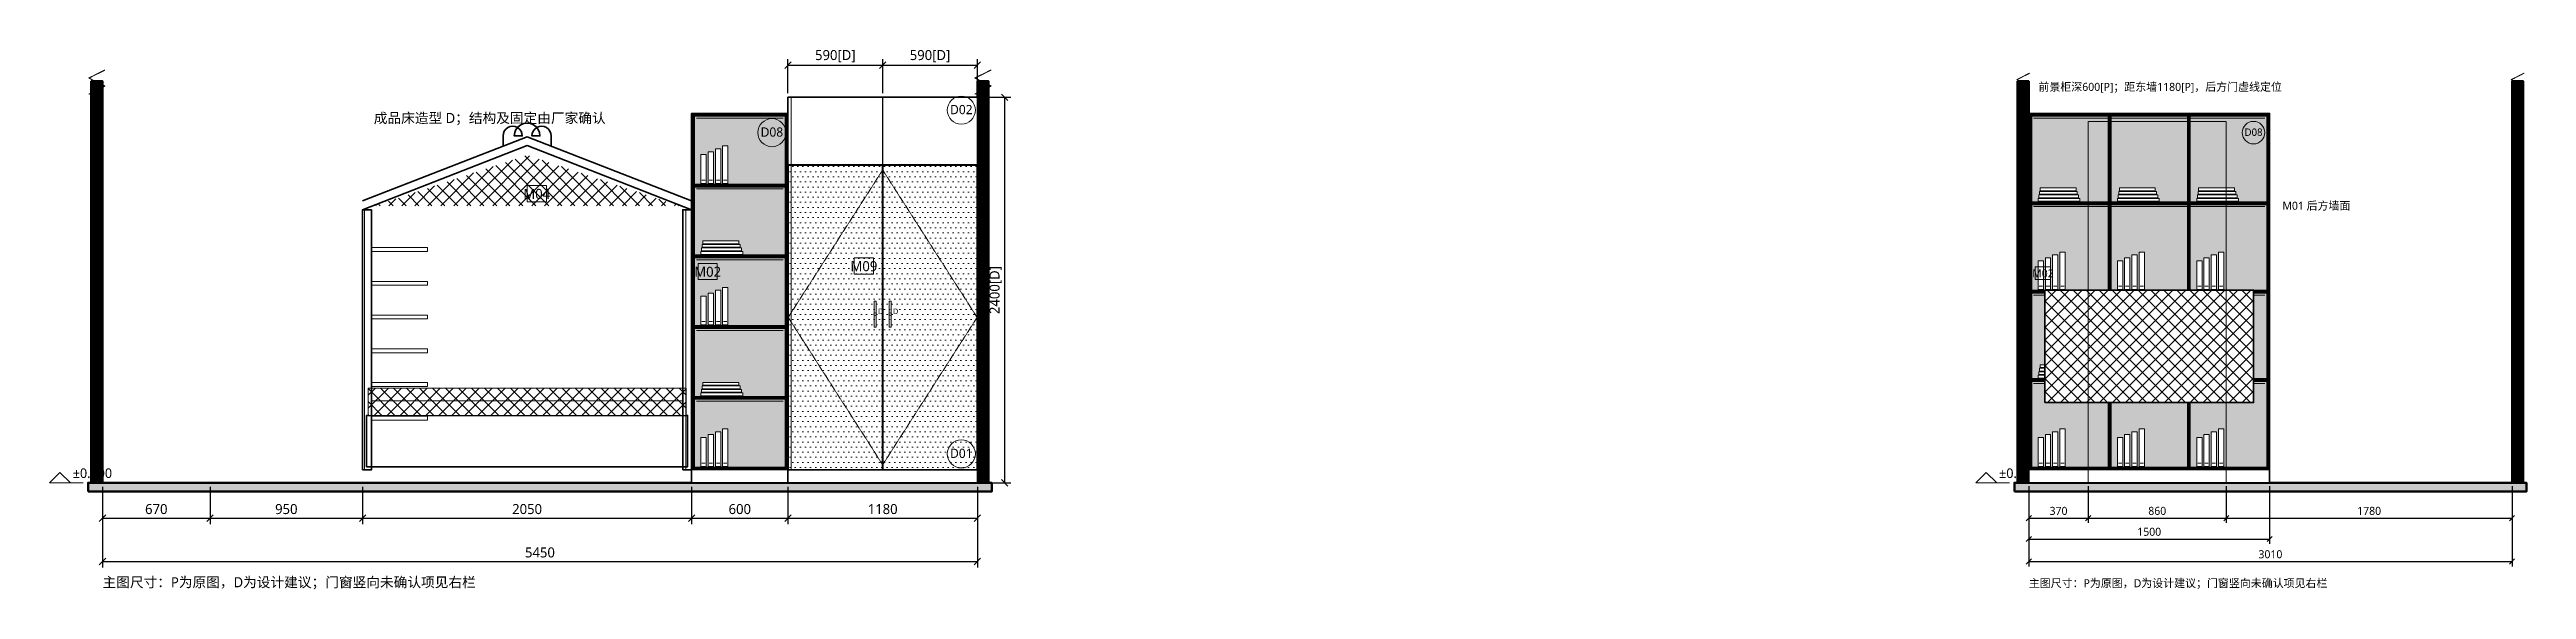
# Model space of a CAD drawing. Header units: millimetres. Extents: x -49496 to 320171, y -10186 to 2697.
# Drawn here: x 107670 to 123100, y -664 to 2697 of the extents above; entities that cross this region are included whole.
import ezdxf
from ezdxf.enums import TextEntityAlignment as Align

# ---------------------------------------------------------------- set-up
doc = ezdxf.new("R2010")
doc.units = ezdxf.units.MM
doc.linetypes.add('DASHED', pattern=[1.524, 1.27, -0.254])
for name, color, linetype, lineweight in [('A-DETAIL', 7, 'Continuous', 18), ('A-DIM', 7, 'Continuous', 13), ('A-FLOOR', 7, 'Continuous', 50), ('A-HATCH', 8, 'Continuous', 9), ('A-HIDDEN', 8, 'DASHED', 9), ('A-LIGHT', 7, 'Continuous', 18), ('A-MATERIAL', 7, 'Continuous', 13), ('A-OPEN', 7, 'DASHED', 9), ('A-OUTLINE', 7, 'Continuous', 35), ('A-PENDING', 8, 'DASHED', 13), ('A-RECESS', 8, 'Continuous', 13), ('A-SYMBOL', 7, 'Continuous', 18), ('A-TEXT', 7, 'Continuous', 13), ('A-WALL', 7, 'Continuous', 50)]:
    doc.layers.add(name, color=color, linetype=linetype, lineweight=lineweight)
doc.styles.add('CN', font='NotoSansCJK-Regular.ttc')
doc.styles.add('OpenSansCondensed-Light', font='OpenSansCondensed-Light.ttf')
doc.dimstyles.new('EZDXF', dxfattribs={"dimtxt": 0.25, "dimasz": 0.175, "dimexe": 0.375, "dimexo": 0.125, "dimgap": 0.1, "dimtad": 1, "dimlfac": 100, "dimzin": 12, "dimdsep": 46, "dimtxsty": 'OpenSansCondensed-Light', "dimblk": 'ARCHTICK', "dimcen": 2.5, "dimazin": 3, "dimtfac": 0.5, "dimtmove": 2, "dimatfit": 3, "dimarcsym": 0})

msp = doc.modelspace()

# ---------------------------------------------------------------- texts
at = {"layer": 'A-MATERIAL', "style": 'CN'}
for s, height, p in [('M04', 62.5, (110705, 1767.5)), ('M02', 50, (120478, 1614))]:
    msp.add_text(s, height=height, dxfattribs=at).set_placement(p, align=Align.CENTER)
at = {"layer": 'A-PENDING', "style": 'CN'}
msp.add_text('HD：U', height=50, dxfattribs=at).set_placement((120410, 120))
at = {"layer": 'A-SYMBOL', "style": 'CN'}
msp.add_text('D09', height=46, dxfattribs=at).set_placement((121160, 1880), align=Align.CENTER)
at = {"layer": 'A-TEXT', "style": 'CN'}
for s, height, p in [('前景柜深600[P]；距东墙1180[P]，后方门虚线定位', 50, (120060, 2440)), ('成品床造型 D；结构及固定由厂家确认', 62.5, (109690, 2240)), ('M01 后方墙面', 50, (121580, 1700)), ('主图尺寸：P为原图，D为设计建议；门窗竖向未确认项见右栏', 62.5, (108000, -650)), ('主图尺寸：P为原图，D为设计建议；门窗竖向未确认项见右栏', 50, (120000, -650))]:
    msp.add_text(s, height=height, dxfattribs=at).set_placement(p)

# ---------------------------------------------------------------- blocks, each defined once
blk = doc.blocks.new('LEVEL-FFL')
blk.add_line((0, 0), (210, 0))
blk.add_lwpolyline([(0, 0), (65, 65), (130, 0)], close=True)
at = {"style": 'CN'}
blk.add_attdef('VALUE', (145, 30), '', height=60, dxfattribs=at)
blk = doc.blocks.new('_ARCHTICK')
at = {"color": 0, "linetype": 'ByBlock', "const_width": 0.15}
blk.add_lwpolyline([(-0.5, -0.5), (0.5, 0.5)], dxfattribs=at)
blk = doc.blocks.new('HW-HANDLE')
blk.add_lwpolyline([(-6, -80), (6, -80), (6, 80), (-6, 80)], close=True)
blk.add_circle((0, 0), 9)
at = {"style": 'CN'}
blk.add_attdef('STATUS', (18, 0), '', height=35, dxfattribs=at)

# ---------------------------------------------------------------- dimensions: what is measured, and where the dimension line sits
at = {"layer": 'A-DIM'}
for base, p1, p2, override in [((108000, -490), (108000, 0), (113450, 0), {"dimscale": 25, "dimtxt": 2.5, "dimasz": 2, "dimexe": 1.5, "dimexo": 1, "dimgap": 1, "dimtad": 1, "dimdec": 0, "dimlfac": 1, "dimzin": 8, "dimpost": '', "dimtxsty": 'CN', "dimtsz": 0.8, "dimclrd": 0, "dimclre": 0, "dimclrt": 0}), ((108000, -220), (108000, 0), (108670, 0), {"dimscale": 25, "dimtxt": 2.5, "dimasz": 2, "dimexe": 1.5, "dimexo": 1, "dimgap": 1, "dimtad": 1, "dimdec": 0, "dimlfac": 1, "dimzin": 8, "dimpost": '', "dimtxsty": 'CN', "dimtsz": 0.8, "dimclrd": 0, "dimclre": 0, "dimclrt": 0}), ((108670, -220), (108670, 0), (109620, 0), {"dimscale": 25, "dimtxt": 2.5, "dimasz": 2, "dimexe": 1.5, "dimexo": 1, "dimgap": 1, "dimtad": 1, "dimdec": 0, "dimlfac": 1, "dimzin": 8, "dimpost": '', "dimtxsty": 'CN', "dimtsz": 0.8, "dimclrd": 0, "dimclre": 0, "dimclrt": 0}), ((120000, -490), (120000, 0), (123010, 0), {"dimscale": 20, "dimtxt": 2.5, "dimasz": 2, "dimexe": 1.5, "dimexo": 1, "dimgap": 1, "dimtad": 1, "dimdec": 0, "dimlfac": 1, "dimzin": 8, "dimpost": '', "dimtxsty": 'CN', "dimtsz": 0.8, "dimclrd": 0, "dimclre": 0, "dimclrt": 0})]:
    msp.add_linear_dim(base=base, p1=p1, p2=p2, dimstyle='EZDXF', override=override, dxfattribs=at).render()

# ---------------------------------------------------------------- hatches: boundary and pattern name
at = {"layer": 'A-FLOOR'}
h = msp.add_hatch(color=7, dxfattribs=at)
h.dxf.hatch_style = 1
h.paths.add_polyline_path([(107910, -55), (113540, -55), (113540, 0), (107910, 0)])
h = msp.add_hatch(color=7, dxfattribs=at)
h.dxf.hatch_style = 1
h.paths.add_polyline_path([(119910, -55), (123100, -55), (123100, 0), (119910, 0)])
at = {"layer": 'A-HATCH'}
h = msp.add_hatch(dxfattribs=at)
h.set_pattern_fill('ANSI31', scale=1.5)
h.paths.add_polyline_path([(107930, 0), (108000, 0), (108000, 2500), (107930, 2500)])
h = msp.add_hatch(dxfattribs=at)
h.set_pattern_fill('ANSI31', scale=1.5)
h.paths.add_polyline_path([(113450, 0), (113520, 0), (113520, 2500), (113450, 2500)])
h = msp.add_hatch(dxfattribs=at)
h.set_pattern_fill('ANSI31', scale=1.5)
h.paths.add_polyline_path([(119930, 0), (120000, 0), (120000, 2500), (119930, 2500)])
h = msp.add_hatch(dxfattribs=at)
h.set_pattern_fill('ANSI31', scale=1.5)
h.paths.add_polyline_path([(123010, 0), (123080, 0), (123080, 2500), (123010, 2500)])
h = msp.add_hatch(dxfattribs=at)
h.set_pattern_fill('ANSI31', scale=30, angle=45)
h.paths.add_polyline_path([(120370, 0), (121230, 0), (121230, 2250), (120370, 2250)])
h = msp.add_hatch(dxfattribs=at)
h.set_pattern_fill('ANSI37', scale=18)
h.paths.add_polyline_path([(109700, 1725), (110645, 2040), (111590, 1725)])

# ---------------------------------------------------------------- linework, layer by layer
at = {"layer": 'A-DETAIL'}
msp.add_line((120395, 30), (120395, 2225), dxfattribs=at)
for points in [[(109675, 1440), (110025, 1440), (110025, 1464), (109675, 1464)], [(109675, 1230), (110025, 1230), (110025, 1254), (109675, 1254)], [(109675, 1020), (110025, 1020), (110025, 1044), (109675, 1044)], [(109675, 810), (110025, 810), (110025, 834), (109675, 834)]]:
    msp.add_lwpolyline(points, close=True, dxfattribs=at)
at = {"layer": 'A-FLOOR'}
for p, q in [((107910, 0), (113540, 0)), ((119910, 0), (123100, 0))]:
    msp.add_line(p, q, dxfattribs=at)
for points in [[(107910, -55), (113540, -55), (113540, 0), (107910, 0)], [(119910, -55), (123100, -55), (123100, 0), (119910, 0)]]:
    msp.add_lwpolyline(points, close=True, dxfattribs=at)
at = {"layer": 'A-MATERIAL'}
for points in [[(110645, 1750), (110765, 1750), (110765, 1850), (110645, 1850)], [(120430, 1600), (120526, 1600), (120526, 1680), (120430, 1680)]]:
    msp.add_lwpolyline(points, close=True, dxfattribs=at)
at = {"layer": 'A-OUTLINE'}
msp.add_lwpolyline([(110495, 2100), (110495, 2160), (110497, 2175.5), (110503, 2190), (110512.6, 2202.4), (110525, 2212), (110539.5, 2218), (110555, 2220), (110570.5, 2218), (110585, 2212), (110597.4, 2202.4), (110607, 2190), (110613, 2175.5), (110615, 2160), (110565, 2160), (110567.7, 2180.7), (110575.7, 2200), (110588.4, 2216.6), (110605, 2229.3), (110624.3, 2237.3), (110645, 2240), (110665.7, 2237.3), (110685, 2229.3), (110701.6, 2216.6), (110714.3, 2200), (110722.3, 2180.7), (110725, 2160), (110675, 2160), (110677, 2175.5), (110683, 2190), (110692.6, 2202.4), (110705, 2212), (110719.5, 2218), (110735, 2220), (110750.5, 2218), (110765, 2212), (110777.4, 2202.4), (110787, 2190), (110793, 2175.5), (110795, 2160), (110795, 2100)], dxfattribs=at)
for points in [[(120330, 0), (121270, 0), (121270, 2285), (120330, 2285)], [(120370, 0), (121230, 0), (121230, 2250), (120370, 2250)]]:
    msp.add_lwpolyline(points, close=True, dxfattribs=at)
at = {"layer": 'A-PENDING'}
for points in [[(107915, 2420), (108015, 2470), (107915, 2520), (108015, 2570)], [(113435, 2420), (113535, 2470), (113435, 2520), (113535, 2570)], [(119925, 2430), (120005, 2470), (119925, 2510), (120005, 2550)], [(123005, 2430), (123085, 2470), (123005, 2510), (123085, 2550)], [(120330, 2020), (120410, 2060), (120330, 2100), (120410, 2140)], [(121190, 2020), (121270, 2060), (121190, 2100), (121270, 2140)]]:
    msp.add_lwpolyline(points, dxfattribs=at)
at = {"layer": 'A-SYMBOL'}
msp.add_circle((121160, 1900), 70, dxfattribs=at)
at = {"layer": 'A-WALL'}
for points in [[(107930, 0), (108000, 0), (108000, 2500), (107930, 2500)], [(113450, 0), (113520, 0), (113520, 2500), (113450, 2500)], [(119930, 0), (120000, 0), (120000, 2500), (119930, 2500)], [(123010, 0), (123080, 0), (123080, 2500), (123010, 2500)]]:
    msp.add_lwpolyline(points, close=True, dxfattribs=at)

# ---------------------------------------------------------------- block references
at = {"layer": 'A-SYMBOL'}
for name, p, values in [('HW-HANDLE', (121140, 1050), {'STATUS': 'D'}), ('LEVEL-FFL', (107670, 0), {'VALUE': '±0.000'}), ('LEVEL-FFL', (119670, 0), {'VALUE': '±0.000'})]:
    msp.add_blockref(name, p, dxfattribs=at).add_auto_attribs(values)

msp.set_redraw_order([(e.dxf.handle, doc.entitydb.next_handle()) for e in msp.query("TEXT MTEXT ATTDEF DIMENSION ARC_DIMENSION")])  # texts and dimensions are drawn at this point

# ---------------------------------------------------------------- next in the draw order: wipeouts: each hides what was drawn before it
for points in [[(111670, 0), (112270, 0), (112270, 2300), (111670, 2300)], [(120000, 0), (121500, 0), (121500, 2300), (120000, 2300)]]:
    msp.add_wipeout(points)

# ---------------------------------------------------------------- next in the draw order: hatches: boundary and pattern name
at = {"layer": 'A-HATCH'}
h = msp.add_hatch(dxfattribs=at)
h.set_pattern_fill('ANSI31', scale=1.5)
h.paths.add_polyline_path([(111670, 80), (111688, 80), (111688, 2300), (111670, 2300)])
h = msp.add_hatch(dxfattribs=at)
h.set_pattern_fill('ANSI31', scale=1.5)
h.paths.add_polyline_path([(112252, 80), (112270, 80), (112270, 2300), (112252, 2300)])
h = msp.add_hatch(dxfattribs=at)
h.set_pattern_fill('ANSI31', scale=1.5)
h.paths.add_polyline_path([(120000, 80), (120018, 80), (120018, 2300), (120000, 2300)])
h = msp.add_hatch(dxfattribs=at)
h.set_pattern_fill('ANSI31', scale=1.5)
h.paths.add_polyline_path([(120494, 80), (120512, 80), (120512, 2300), (120494, 2300)])
h = msp.add_hatch(dxfattribs=at)
h.set_pattern_fill('ANSI31', scale=1.5)
h.paths.add_polyline_path([(120988, 80), (121006, 80), (121006, 2300), (120988, 2300)])
h = msp.add_hatch(dxfattribs=at)
h.set_pattern_fill('ANSI31', scale=1.5)
h.paths.add_polyline_path([(121482, 80), (121500, 80), (121500, 2300), (121482, 2300)])
at = {"layer": 'A-RECESS'}
h = msp.add_hatch(color=9, dxfattribs=at)
h.dxf.hatch_style = 1
h.paths.add_polyline_path([(111688, 98), (112252, 98), (112252, 2282), (111688, 2282)])
h = msp.add_hatch(color=9, dxfattribs=at)
h.dxf.hatch_style = 1
h.paths.add_polyline_path([(120018, 98), (121482, 98), (121482, 2282), (120018, 2282)])

# ---------------------------------------------------------------- next in the draw order: linework, layer by layer
at = {"layer": 'A-DETAIL'}
for points in [[(111670, 80), (111688, 80), (111688, 2300), (111670, 2300)], [(112252, 80), (112270, 80), (112270, 2300), (112252, 2300)], [(120000, 80), (120018, 80), (120018, 2300), (120000, 2300)], [(120494, 80), (120512, 80), (120512, 2300), (120494, 2300)], [(120988, 80), (121006, 80), (121006, 2300), (120988, 2300)], [(121482, 80), (121500, 80), (121500, 2300), (121482, 2300)], [(111670, 0), (112270, 0), (112270, 80), (111670, 80)], [(120000, 0), (121500, 0), (121500, 80), (120000, 80)]]:
    msp.add_lwpolyline(points, close=True, dxfattribs=at)
at = {"layer": 'A-OUTLINE'}
for points in [[(111670, 0), (112270, 0), (112270, 2300), (111670, 2300)], [(120000, 0), (121500, 0), (121500, 2300), (120000, 2300)]]:
    msp.add_lwpolyline(points, close=True, dxfattribs=at)

# ---------------------------------------------------------------- next in the draw order: dimensions: what is measured, and where the dimension line sits
at = {"layer": 'A-DIM'}
for base, p1, p2, override in [((109620, -220), (109620, 0), (111670, 0), {"dimscale": 25, "dimtxt": 2.5, "dimasz": 2, "dimexe": 1.5, "dimexo": 1, "dimgap": 1, "dimtad": 1, "dimdec": 0, "dimlfac": 1, "dimzin": 8, "dimpost": '', "dimtxsty": 'CN', "dimtsz": 0.8, "dimclrd": 0, "dimclre": 0, "dimclrt": 0}), ((120000, -220), (120000, 0), (120370, 0), {"dimscale": 20, "dimtxt": 2.5, "dimasz": 2, "dimexe": 1.5, "dimexo": 1, "dimgap": 1, "dimtad": 1, "dimdec": 0, "dimlfac": 1, "dimzin": 8, "dimpost": '', "dimtxsty": 'CN', "dimtsz": 0.8, "dimclrd": 0, "dimclre": 0, "dimclrt": 0}), ((120000, -350), (120000, 0), (121500, 0), {"dimscale": 20, "dimtxt": 2.5, "dimasz": 2, "dimexe": 1.5, "dimexo": 1, "dimgap": 1, "dimtad": 1, "dimdec": 0, "dimlfac": 1, "dimzin": 8, "dimpost": '', "dimtxsty": 'CN', "dimtsz": 0.8, "dimclrd": 0, "dimclre": 0, "dimclrt": 0}), ((120370, -220), (120370, 0), (121230, 0), {"dimscale": 20, "dimtxt": 2.5, "dimasz": 2, "dimexe": 1.5, "dimexo": 1, "dimgap": 1, "dimtad": 1, "dimdec": 0, "dimlfac": 1, "dimzin": 8, "dimpost": '', "dimtxsty": 'CN', "dimtsz": 0.8, "dimclrd": 0, "dimclre": 0, "dimclrt": 0}), ((121230, -220), (121230, 0), (123010, 0), {"dimscale": 20, "dimtxt": 2.5, "dimasz": 2, "dimexe": 1.5, "dimexo": 1, "dimgap": 1, "dimtad": 1, "dimdec": 0, "dimlfac": 1, "dimzin": 8, "dimpost": '', "dimtxsty": 'CN', "dimtsz": 0.8, "dimclrd": 0, "dimclre": 0, "dimclrt": 0})]:
    msp.add_linear_dim(base=base, p1=p1, p2=p2, dimstyle='EZDXF', override=override, dxfattribs=at).render()

# ---------------------------------------------------------------- next in the draw order: wipeouts: each hides what was drawn before it
for points in [[(111688, 2282), (112252, 2282), (112252, 2300), (111688, 2300)], [(120018, 2282), (121482, 2282), (121482, 2300), (120018, 2300)], [(111688, 1841.6), (112252, 1841.6), (112252, 1859.6), (111688, 1859.6)], [(120018, 1731.5), (121482, 1731.5), (121482, 1749.5), (120018, 1749.5)], [(111688, 1401.2), (112252, 1401.2), (112252, 1419.2), (111688, 1419.2)], [(120018, 1181), (121482, 1181), (121482, 1199), (120018, 1199)], [(111688, 960.8), (112252, 960.8), (112252, 978.8), (111688, 978.8)], [(120018, 630.5), (121482, 630.5), (121482, 648.5), (120018, 648.5)], [(111688, 520.4), (112252, 520.4), (112252, 538.4), (111688, 538.4)], [(111688, 80), (112252, 80), (112252, 98), (111688, 98)], [(120018, 80), (121482, 80), (121482, 98), (120018, 98)]]:
    msp.add_wipeout(points)

# ---------------------------------------------------------------- next in the draw order: hatches: boundary and pattern name
at = {"layer": 'A-HATCH'}
h = msp.add_hatch(dxfattribs=at)
h.set_pattern_fill('ANSI31', scale=1.5)
h.paths.add_polyline_path([(111688, 2282), (112252, 2282), (112252, 2300), (111688, 2300)])
h = msp.add_hatch(dxfattribs=at)
h.set_pattern_fill('ANSI31', scale=1.5)
h.paths.add_polyline_path([(120018, 2282), (121482, 2282), (121482, 2300), (120018, 2300)])
h = msp.add_hatch(dxfattribs=at)
h.set_pattern_fill('ANSI31', scale=1.5)
h.paths.add_polyline_path([(111688, 1841.6), (112252, 1841.6), (112252, 1859.6), (111688, 1859.6)])
h = msp.add_hatch(dxfattribs=at)
h.set_pattern_fill('ANSI31', scale=1.5)
h.paths.add_polyline_path([(120018, 1731.5), (121482, 1731.5), (121482, 1749.5), (120018, 1749.5)])
h = msp.add_hatch(dxfattribs=at)
h.set_pattern_fill('ANSI31', scale=1.5)
h.paths.add_polyline_path([(111688, 1401.2), (112252, 1401.2), (112252, 1419.2), (111688, 1419.2)])
h = msp.add_hatch(dxfattribs=at)
h.set_pattern_fill('ANSI31', scale=1.5)
h.paths.add_polyline_path([(120018, 1181), (121482, 1181), (121482, 1199), (120018, 1199)])
h = msp.add_hatch(dxfattribs=at)
h.set_pattern_fill('ANSI31', scale=1.5)
h.paths.add_polyline_path([(111688, 960.8), (112252, 960.8), (112252, 978.8), (111688, 978.8)])
h = msp.add_hatch(dxfattribs=at)
h.set_pattern_fill('ANSI31', scale=1.5)
h.paths.add_polyline_path([(120018, 630.5), (121482, 630.5), (121482, 648.5), (120018, 648.5)])
h = msp.add_hatch(dxfattribs=at)
h.set_pattern_fill('ANSI31', scale=1.5)
h.paths.add_polyline_path([(111688, 520.4), (112252, 520.4), (112252, 538.4), (111688, 538.4)])
h = msp.add_hatch(dxfattribs=at)
h.set_pattern_fill('ANSI31', scale=1.5)
h.paths.add_polyline_path([(111688, 80), (112252, 80), (112252, 98), (111688, 98)])
h = msp.add_hatch(dxfattribs=at)
h.set_pattern_fill('ANSI31', scale=1.5)
h.paths.add_polyline_path([(120018, 80), (121482, 80), (121482, 98), (120018, 98)])

# ---------------------------------------------------------------- next in the draw order: linework, layer by layer
at = {"layer": 'A-DETAIL'}
for points in [[(111688, 2282), (112252, 2282), (112252, 2300), (111688, 2300)], [(120018, 2282), (121482, 2282), (121482, 2300), (120018, 2300)], [(111688, 1841.6), (112252, 1841.6), (112252, 1859.6), (111688, 1859.6)], [(120018, 1731.5), (121482, 1731.5), (121482, 1749.5), (120018, 1749.5)], [(111688, 1401.2), (112252, 1401.2), (112252, 1419.2), (111688, 1419.2)], [(120018, 1181), (121482, 1181), (121482, 1199), (120018, 1199)], [(111688, 960.8), (112252, 960.8), (112252, 978.8), (111688, 978.8)], [(120018, 630.5), (121482, 630.5), (121482, 648.5), (120018, 648.5)], [(111688, 520.4), (112252, 520.4), (112252, 538.4), (111688, 538.4)], [(111688, 80), (112252, 80), (112252, 98), (111688, 98)], [(120018, 80), (121482, 80), (121482, 98), (120018, 98)]]:
    msp.add_lwpolyline(points, close=True, dxfattribs=at)
at = {"layer": 'A-LIGHT'}
for p, q in [((111700, 2270), (112240, 2270)), ((120030, 2270), (121470, 2270)), ((111700, 1829.6), (112240, 1829.6)), ((120030, 1719.5), (121470, 1719.5)), ((111700, 1389.2), (112240, 1389.2)), ((120030, 1169), (121470, 1169)), ((111700, 948.8), (112240, 948.8)), ((120030, 618.5), (121470, 618.5)), ((111700, 508.4), (112240, 508.4))]:
    msp.add_line(p, q, dxfattribs=at)
at = {"layer": 'A-SYMBOL'}
for centre, radius in [((112170, 2180), 87.5), ((121400, 2180), 70)]:
    msp.add_circle(centre, radius, dxfattribs=at)

# ---------------------------------------------------------------- next in the draw order: texts
at = {"layer": 'A-SYMBOL', "style": 'CN'}
for height, p in [(57.5, (112170, 2155)), (46, (121400, 2160))]:
    msp.add_text('D08', height=height, dxfattribs=at).set_placement(p, align=Align.CENTER)

# ---------------------------------------------------------------- next in the draw order: wipeouts: each hides what was drawn before it
for points in [[(112270, 0), (113450, 0), (113450, 2400), (112270, 2400)], [(111728, 1863.6), (111761, 1863.6), (111761, 2043.6), (111728, 2043.6)], [(120058, 1752.5), (120318, 1752.5), (120318, 1770.5), (120058, 1770.5)], [(120552, 1752.5), (120812, 1752.5), (120812, 1770.5), (120552, 1770.5)], [(121046, 1752.5), (121306, 1752.5), (121306, 1770.5), (121046, 1770.5)], [(111728, 1422.2), (111988, 1422.2), (111988, 1440.2), (111728, 1440.2)], [(120058, 1203), (120091, 1203), (120091, 1383), (120058, 1383)], [(120552, 1203), (120585, 1203), (120585, 1383), (120552, 1383)], [(121046, 1203), (121079, 1203), (121079, 1383), (121046, 1383)], [(111728, 982.8), (111761, 982.8), (111761, 1162.8), (111728, 1162.8)], [(120058, 651.5), (120318, 651.5), (120318, 669.5), (120058, 669.5)], [(120552, 651.5), (120812, 651.5), (120812, 669.5), (120552, 669.5)], [(121046, 651.5), (121306, 651.5), (121306, 669.5), (121046, 669.5)], [(111728, 541.4), (111988, 541.4), (111988, 559.4), (111728, 559.4)], [(109645, 100), (111645, 100), (111645, 420), (109645, 420)], [(111728, 102), (111761, 102), (111761, 282), (111728, 282)], [(120058, 102), (120091, 102), (120091, 282), (120058, 282)], [(120552, 102), (120585, 102), (120585, 282), (120552, 282)], [(121046, 102), (121079, 102), (121079, 282), (121046, 282)]]:
    msp.add_wipeout(points)

# ---------------------------------------------------------------- next in the draw order: hatches: boundary and pattern name
at = {"layer": 'A-HATCH'}
h = msp.add_hatch(dxfattribs=at)
h.set_pattern_fill('ANSI31', scale=30, angle=45)
h.paths.add_polyline_path([(112271.5, 81.5), (112289.5, 81.5), (112289.5, 2398.5), (112271.5, 2398.5)])
h = msp.add_hatch(dxfattribs=at)
h.set_pattern_fill('DOTS', scale=20)
h.paths.add_polyline_path([(112271.5, 81.5), (112858.5, 81.5), (112858.5, 1978.5), (112271.5, 1978.5)])
h = msp.add_hatch(dxfattribs=at)
h.set_pattern_fill('DOTS', scale=20)
h.paths.add_polyline_path([(112861.5, 81.5), (113448.5, 81.5), (113448.5, 1978.5), (112861.5, 1978.5)])

# ---------------------------------------------------------------- next in the draw order: linework, layer by layer
at = {"layer": 'A-DETAIL'}
for p, q in [((111734, 1884.6), (111755, 1884.6)), ((112270, 1980), (113450, 1980)), ((120064, 1224), (120085, 1224)), ((120558, 1224), (120579, 1224)), ((121052, 1224), (121073, 1224)), ((111734, 1003.8), (111755, 1003.8)), ((111734, 123), (111755, 123)), ((120064, 123), (120085, 123)), ((120558, 123), (120579, 123)), ((121052, 123), (121073, 123))]:
    msp.add_line(p, q, dxfattribs=at)
for points in [[(112270, 80), (113450, 80), (113450, 2400), (112270, 2400)], [(112271.5, 1981.5), (112858.5, 1981.5), (112858.5, 2398.5), (112271.5, 2398.5)], [(112271.5, 81.5), (112289.5, 81.5), (112289.5, 2398.5), (112271.5, 2398.5)], [(112861.5, 1981.5), (113448.5, 1981.5), (113448.5, 2398.5), (112861.5, 2398.5)], [(111728, 1863.6), (111761, 1863.6), (111761, 2043.6), (111728, 2043.6)], [(120058, 1752.5), (120318, 1752.5), (120318, 1770.5), (120058, 1770.5)], [(120552, 1752.5), (120812, 1752.5), (120812, 1770.5), (120552, 1770.5)], [(121046, 1752.5), (121306, 1752.5), (121306, 1770.5), (121046, 1770.5)], [(111728, 1422.2), (111988, 1422.2), (111988, 1440.2), (111728, 1440.2)], [(120058, 1203), (120091, 1203), (120091, 1383), (120058, 1383)], [(120552, 1203), (120585, 1203), (120585, 1383), (120552, 1383)], [(121046, 1203), (121079, 1203), (121079, 1383), (121046, 1383)], [(111728, 982.8), (111761, 982.8), (111761, 1162.8), (111728, 1162.8)], [(120058, 651.5), (120318, 651.5), (120318, 669.5), (120058, 669.5)], [(120552, 651.5), (120812, 651.5), (120812, 669.5), (120552, 669.5)], [(121046, 651.5), (121306, 651.5), (121306, 669.5), (121046, 669.5)], [(111728, 541.4), (111988, 541.4), (111988, 559.4), (111728, 559.4)], [(111728, 102), (111761, 102), (111761, 282), (111728, 282)], [(120058, 102), (120091, 102), (120091, 282), (120058, 282)], [(120552, 102), (120585, 102), (120585, 282), (120552, 282)], [(121046, 102), (121079, 102), (121079, 282), (121046, 282)]]:
    msp.add_lwpolyline(points, close=True, dxfattribs=at)
at = {"layer": 'A-MATERIAL'}
msp.add_lwpolyline([(112683, 1300), (112803, 1300), (112803, 1400), (112683, 1400)], close=True, dxfattribs=at)
at = {"layer": 'A-OPEN', "ltscale": 8}
for p, q in [((112271.5, 1030), (112858.5, 1945)), ((113448.5, 1030), (112861.5, 1945)), ((112858.5, 115), (112271.5, 1030)), ((112861.5, 115), (113448.5, 1030))]:
    msp.add_line(p, q, dxfattribs=at)
at = {"layer": 'A-OUTLINE'}
for points in [[(112270, 0), (113450, 0), (113450, 2400), (112270, 2400)], [(112271.5, 81.5), (112858.5, 81.5), (112858.5, 1978.5), (112271.5, 1978.5)], [(112861.5, 81.5), (113448.5, 81.5), (113448.5, 1978.5), (112861.5, 1978.5)], [(109645, 100), (111645, 100), (111645, 420), (109645, 420)]]:
    msp.add_lwpolyline(points, close=True, dxfattribs=at)
for points in [[(109620, 1755), (110645, 2155), (111670, 1755)], [(109620, 1700), (110645, 2100), (111670, 1700)]]:
    msp.add_lwpolyline(points, dxfattribs=at)
at = {"layer": 'A-SYMBOL'}
for centre in [(113350, 2320), (113350, 180)]:
    msp.add_circle(centre, 87.5, dxfattribs=at)

# ---------------------------------------------------------------- next in the draw order: block references
for p in [(112813.5, 1050), (112906.5, 1050)]:
    msp.add_blockref('HW-HANDLE', p, dxfattribs=at).add_auto_attribs({'STATUS': 'D'})

# ---------------------------------------------------------------- next in the draw order: texts
at = {"layer": 'A-MATERIAL', "style": 'CN'}
msp.add_text('M09', height=62.5, dxfattribs=at).set_placement((112743, 1317.5), align=Align.CENTER)
at = {"layer": 'A-SYMBOL', "style": 'CN'}
for s, p in [('D02', (113350, 2295)), ('D01', (113350, 155))]:
    msp.add_text(s, height=57.5, dxfattribs=at).set_placement(p, align=Align.CENTER)

# ---------------------------------------------------------------- next in the draw order: dimensions: what is measured, and where the dimension line sits
at = {"layer": 'A-DIM'}
for base, p1, p2, override in [((112270, 2600), (112270, 2400), (112860, 2400), {"dimscale": 25, "dimtxt": 2.5, "dimasz": 2, "dimexe": 1.5, "dimexo": 1, "dimgap": 1, "dimtad": 1, "dimdec": 0, "dimlfac": 1, "dimzin": 8, "dimpost": '<>[D]', "dimtxsty": 'CN', "dimtsz": 0.8, "dimclrd": 0, "dimclre": 0, "dimclrt": 0}), ((112860, 2600), (112860, 2400), (113450, 2400), {"dimscale": 25, "dimtxt": 2.5, "dimasz": 2, "dimexe": 1.5, "dimexo": 1, "dimgap": 1, "dimtad": 1, "dimdec": 0, "dimlfac": 1, "dimzin": 8, "dimpost": '<>[D]', "dimtxsty": 'CN', "dimtsz": 0.8, "dimclrd": 0, "dimclre": 0, "dimclrt": 0}), ((111670, -220), (111670, 0), (112270, 0), {"dimscale": 25, "dimtxt": 2.5, "dimasz": 2, "dimexe": 1.5, "dimexo": 1, "dimgap": 1, "dimtad": 1, "dimdec": 0, "dimlfac": 1, "dimzin": 8, "dimpost": '', "dimtxsty": 'CN', "dimtsz": 0.8, "dimclrd": 0, "dimclre": 0, "dimclrt": 0}), ((112270, -220), (112270, 0), (113450, 0), {"dimscale": 25, "dimtxt": 2.5, "dimasz": 2, "dimexe": 1.5, "dimexo": 1, "dimgap": 1, "dimtad": 1, "dimdec": 0, "dimlfac": 1, "dimzin": 8, "dimpost": '', "dimtxsty": 'CN', "dimtsz": 0.8, "dimclrd": 0, "dimclre": 0, "dimclrt": 0})]:
    msp.add_linear_dim(base=base, p1=p1, p2=p2, dimstyle='EZDXF', override=override, dxfattribs=at).render()
msp.add_linear_dim(base=(113620, 0), p1=(113450, 0), p2=(113450, 2400), angle=90, dimstyle='EZDXF', override={"dimscale": 25, "dimtxt": 2.5, "dimasz": 2, "dimexe": 1.5, "dimexo": 1, "dimgap": 1, "dimtad": 1, "dimdec": 0, "dimlfac": 1, "dimzin": 8, "dimpost": '<>[D]', "dimtxsty": 'CN', "dimtsz": 0.8, "dimclrd": 0, "dimclre": 0, "dimclrt": 0}, dxfattribs=at).render()

# ---------------------------------------------------------------- next in the draw order: wipeouts: each hides what was drawn before it
for points in [[(111773, 1863.6), (111806, 1863.6), (111806, 2061.6), (111773, 2061.6)], [(120062, 1774.5), (120310, 1774.5), (120310, 1792.5), (120062, 1792.5)], [(120556, 1774.5), (120804, 1774.5), (120804, 1792.5), (120556, 1792.5)], [(121050, 1774.5), (121298, 1774.5), (121298, 1792.5), (121050, 1792.5)], [(111732, 1444.2), (111980, 1444.2), (111980, 1462.2), (111732, 1462.2)], [(120103, 1203), (120136, 1203), (120136, 1401), (120103, 1401)], [(120597, 1203), (120630, 1203), (120630, 1401), (120597, 1401)], [(121091, 1203), (121124, 1203), (121124, 1401), (121091, 1401)], [(111773, 982.8), (111806, 982.8), (111806, 1180.8), (111773, 1180.8)], [(120062, 673.5), (120310, 673.5), (120310, 691.5), (120062, 691.5)], [(120556, 673.5), (120804, 673.5), (120804, 691.5), (120556, 691.5)], [(121050, 673.5), (121298, 673.5), (121298, 691.5), (121050, 691.5)], [(109655, 420), (111635, 420), (111635, 590), (109655, 590)], [(111732, 563.4), (111980, 563.4), (111980, 581.4), (111732, 581.4)], [(111773, 102), (111806, 102), (111806, 300), (111773, 300)], [(120103, 102), (120136, 102), (120136, 300), (120103, 300)], [(120597, 102), (120630, 102), (120630, 300), (120597, 300)], [(121091, 102), (121124, 102), (121124, 300), (121091, 300)]]:
    msp.add_wipeout(points)

# ---------------------------------------------------------------- next in the draw order: hatches: boundary and pattern name
at = {"layer": 'A-HATCH'}
h = msp.add_hatch(dxfattribs=at)
h.set_pattern_fill('ANSI31', scale=30, angle=45)
h.paths.add_polyline_path([(109620, 80), (109675, 80), (109675, 1700), (109620, 1700)])
h = msp.add_hatch(dxfattribs=at)
h.set_pattern_fill('ANSI37', scale=18)
h.paths.add_polyline_path([(109655, 420), (111635, 420), (111635, 590), (109655, 590)])

# ---------------------------------------------------------------- next in the draw order: linework, layer by layer
at = {"layer": 'A-DETAIL'}
for p, q in [((111779, 1884.6), (111800, 1884.6)), ((120109, 1224), (120130, 1224)), ((120603, 1224), (120624, 1224)), ((121097, 1224), (121118, 1224)), ((111779, 1003.8), (111800, 1003.8)), ((109680, 510), (111610, 510)), ((111779, 123), (111800, 123)), ((120109, 123), (120130, 123)), ((120603, 123), (120624, 123)), ((121097, 123), (121118, 123))]:
    msp.add_line(p, q, dxfattribs=at)
for points in [[(111773, 1863.6), (111806, 1863.6), (111806, 2061.6), (111773, 2061.6)], [(120062, 1774.5), (120310, 1774.5), (120310, 1792.5), (120062, 1792.5)], [(120556, 1774.5), (120804, 1774.5), (120804, 1792.5), (120556, 1792.5)], [(121050, 1774.5), (121298, 1774.5), (121298, 1792.5), (121050, 1792.5)], [(111732, 1444.2), (111980, 1444.2), (111980, 1462.2), (111732, 1462.2)], [(120103, 1203), (120136, 1203), (120136, 1401), (120103, 1401)], [(120597, 1203), (120630, 1203), (120630, 1401), (120597, 1401)], [(121091, 1203), (121124, 1203), (121124, 1401), (121091, 1401)], [(111773, 982.8), (111806, 982.8), (111806, 1180.8), (111773, 1180.8)], [(109675, 600), (110025, 600), (110025, 624), (109675, 624)], [(120062, 673.5), (120310, 673.5), (120310, 691.5), (120062, 691.5)], [(120556, 673.5), (120804, 673.5), (120804, 691.5), (120556, 691.5)], [(121050, 673.5), (121298, 673.5), (121298, 691.5), (121050, 691.5)], [(109655, 420), (111635, 420), (111635, 590), (109655, 590)], [(111732, 563.4), (111980, 563.4), (111980, 581.4), (111732, 581.4)], [(109675, 390), (110025, 390), (110025, 414), (109675, 414)], [(111773, 102), (111806, 102), (111806, 300), (111773, 300)], [(120103, 102), (120136, 102), (120136, 300), (120103, 300)], [(120597, 102), (120630, 102), (120630, 300), (120597, 300)], [(121091, 102), (121124, 102), (121124, 300), (121091, 300)]]:
    msp.add_lwpolyline(points, close=True, dxfattribs=at)
at = {"layer": 'A-OUTLINE'}
msp.add_lwpolyline([(109620, 80), (109675, 80), (109675, 1700), (109620, 1700)], close=True, dxfattribs=at)

# ---------------------------------------------------------------- next in the draw order: wipeouts: each hides what was drawn before it
for points in [[(111818, 1863.6), (111851, 1863.6), (111851, 2079.6), (111818, 2079.6)], [(120066, 1796.5), (120302, 1796.5), (120302, 1814.5), (120066, 1814.5)], [(120560, 1796.5), (120796, 1796.5), (120796, 1814.5), (120560, 1814.5)], [(121054, 1796.5), (121290, 1796.5), (121290, 1814.5), (121054, 1814.5)], [(111736, 1466.2), (111972, 1466.2), (111972, 1484.2), (111736, 1484.2)], [(120148, 1203), (120181, 1203), (120181, 1419), (120148, 1419)], [(120642, 1203), (120675, 1203), (120675, 1419), (120642, 1419)], [(121136, 1203), (121169, 1203), (121169, 1419), (121136, 1419)], [(111818, 982.8), (111851, 982.8), (111851, 1198.8), (111818, 1198.8)], [(120066, 695.5), (120302, 695.5), (120302, 713.5), (120066, 713.5)], [(120560, 695.5), (120796, 695.5), (120796, 713.5), (120560, 713.5)], [(121054, 695.5), (121290, 695.5), (121290, 713.5), (121054, 713.5)], [(111736, 585.4), (111972, 585.4), (111972, 603.4), (111736, 603.4)], [(111818, 102), (111851, 102), (111851, 318), (111818, 318)], [(120148, 102), (120181, 102), (120181, 318), (120148, 318)], [(120642, 102), (120675, 102), (120675, 318), (120642, 318)], [(121136, 102), (121169, 102), (121169, 318), (121136, 318)]]:
    msp.add_wipeout(points)

# ---------------------------------------------------------------- next in the draw order: linework, layer by layer
at = {"layer": 'A-DETAIL'}
for p, q in [((111824, 1884.6), (111845, 1884.6)), ((120154, 1224), (120175, 1224)), ((120648, 1224), (120669, 1224)), ((121142, 1224), (121163, 1224)), ((111824, 1003.8), (111845, 1003.8)), ((111824, 123), (111845, 123)), ((120154, 123), (120175, 123)), ((120648, 123), (120669, 123)), ((121142, 123), (121163, 123))]:
    msp.add_line(p, q, dxfattribs=at)
for points in [[(111818, 1863.6), (111851, 1863.6), (111851, 2079.6), (111818, 2079.6)], [(120066, 1796.5), (120302, 1796.5), (120302, 1814.5), (120066, 1814.5)], [(120560, 1796.5), (120796, 1796.5), (120796, 1814.5), (120560, 1814.5)], [(121054, 1796.5), (121290, 1796.5), (121290, 1814.5), (121054, 1814.5)], [(111736, 1466.2), (111972, 1466.2), (111972, 1484.2), (111736, 1484.2)], [(120148, 1203), (120181, 1203), (120181, 1419), (120148, 1419)], [(120642, 1203), (120675, 1203), (120675, 1419), (120642, 1419)], [(121136, 1203), (121169, 1203), (121169, 1419), (121136, 1419)], [(111818, 982.8), (111851, 982.8), (111851, 1198.8), (111818, 1198.8)], [(120066, 695.5), (120302, 695.5), (120302, 713.5), (120066, 713.5)], [(120560, 695.5), (120796, 695.5), (120796, 713.5), (120560, 713.5)], [(121054, 695.5), (121290, 695.5), (121290, 713.5), (121054, 713.5)], [(111736, 585.4), (111972, 585.4), (111972, 603.4), (111736, 603.4)], [(111818, 102), (111851, 102), (111851, 318), (111818, 318)], [(120148, 102), (120181, 102), (120181, 318), (120148, 318)], [(120642, 102), (120675, 102), (120675, 318), (120642, 318)], [(121136, 102), (121169, 102), (121169, 318), (121136, 318)]]:
    msp.add_lwpolyline(points, close=True, dxfattribs=at)

# ---------------------------------------------------------------- next in the draw order: wipeouts: each hides what was drawn before it
for points in [[(111863, 1863.6), (111896, 1863.6), (111896, 2097.6), (111863, 2097.6)], [(120070, 1818.5), (120294, 1818.5), (120294, 1836.5), (120070, 1836.5)], [(120564, 1818.5), (120788, 1818.5), (120788, 1836.5), (120564, 1836.5)], [(121058, 1818.5), (121282, 1818.5), (121282, 1836.5), (121058, 1836.5)], [(111740, 1488.2), (111964, 1488.2), (111964, 1506.2), (111740, 1506.2)], [(120193, 1203), (120226, 1203), (120226, 1437), (120193, 1437)], [(120687, 1203), (120720, 1203), (120720, 1437), (120687, 1437)], [(121181, 1203), (121214, 1203), (121214, 1437), (121181, 1437)], [(111863, 982.8), (111896, 982.8), (111896, 1216.8), (111863, 1216.8)], [(111740, 607.4), (111964, 607.4), (111964, 625.4), (111740, 625.4)], [(120070, 717.5), (120294, 717.5), (120294, 735.5), (120070, 735.5)], [(120564, 717.5), (120788, 717.5), (120788, 735.5), (120564, 735.5)], [(121058, 717.5), (121282, 717.5), (121282, 735.5), (121058, 735.5)], [(111863, 102), (111896, 102), (111896, 336), (111863, 336)], [(120193, 102), (120226, 102), (120226, 336), (120193, 336)], [(120687, 102), (120720, 102), (120720, 336), (120687, 336)], [(121181, 102), (121214, 102), (121214, 336), (121181, 336)]]:
    msp.add_wipeout(points)

# ---------------------------------------------------------------- next in the draw order: hatches: boundary and pattern name
at = {"layer": 'A-HATCH'}
h = msp.add_hatch(dxfattribs=at)
h.set_pattern_fill('ANSI31', scale=30, angle=45)
h.paths.add_polyline_path([(111615, 80), (111670, 80), (111670, 1700), (111615, 1700)])

# ---------------------------------------------------------------- next in the draw order: linework, layer by layer
at = {"layer": 'A-DETAIL'}
for p, q in [((111869, 1884.6), (111890, 1884.6)), ((120199, 1224), (120220, 1224)), ((120693, 1224), (120714, 1224)), ((121187, 1224), (121208, 1224)), ((111869, 1003.8), (111890, 1003.8)), ((111869, 123), (111890, 123)), ((120199, 123), (120220, 123)), ((120693, 123), (120714, 123)), ((121187, 123), (121208, 123))]:
    msp.add_line(p, q, dxfattribs=at)
for points in [[(111863, 1863.6), (111896, 1863.6), (111896, 2097.6), (111863, 2097.6)], [(120070, 1818.5), (120294, 1818.5), (120294, 1836.5), (120070, 1836.5)], [(120564, 1818.5), (120788, 1818.5), (120788, 1836.5), (120564, 1836.5)], [(121058, 1818.5), (121282, 1818.5), (121282, 1836.5), (121058, 1836.5)], [(111740, 1488.2), (111964, 1488.2), (111964, 1506.2), (111740, 1506.2)], [(120193, 1203), (120226, 1203), (120226, 1437), (120193, 1437)], [(120687, 1203), (120720, 1203), (120720, 1437), (120687, 1437)], [(121181, 1203), (121214, 1203), (121214, 1437), (121181, 1437)], [(111863, 982.8), (111896, 982.8), (111896, 1216.8), (111863, 1216.8)], [(111740, 607.4), (111964, 607.4), (111964, 625.4), (111740, 625.4)], [(120070, 717.5), (120294, 717.5), (120294, 735.5), (120070, 735.5)], [(120564, 717.5), (120788, 717.5), (120788, 735.5), (120564, 735.5)], [(121058, 717.5), (121282, 717.5), (121282, 735.5), (121058, 735.5)], [(111863, 102), (111896, 102), (111896, 336), (111863, 336)], [(120193, 102), (120226, 102), (120226, 336), (120193, 336)], [(120687, 102), (120720, 102), (120720, 336), (120687, 336)], [(121181, 102), (121214, 102), (121214, 336), (121181, 336)]]:
    msp.add_lwpolyline(points, close=True, dxfattribs=at)
at = {"layer": 'A-MATERIAL'}
for points in [[(111710, 1265), (111830, 1265), (111830, 1365), (111710, 1365)], [(120040, 1265), (120136, 1265), (120136, 1345), (120040, 1345)]]:
    msp.add_lwpolyline(points, close=True, dxfattribs=at)
at = {"layer": 'A-OUTLINE'}
msp.add_lwpolyline([(111615, 80), (111670, 80), (111670, 1700), (111615, 1700)], close=True, dxfattribs=at)

# ---------------------------------------------------------------- next in the draw order: texts
at = {"layer": 'A-MATERIAL', "style": 'CN'}
for height, p in [(62.5, (111770, 1282.5)), (50, (120088, 1279))]:
    msp.add_text('M02', height=height, dxfattribs=at).set_placement(p, align=Align.CENTER)

# ---------------------------------------------------------------- next in the draw order: wipeouts: each hides what was drawn before it
msp.add_wipeout([(120100, 500), (121400, 500), (121400, 1200), (120100, 1200)])

# ---------------------------------------------------------------- next in the draw order: hatches: boundary and pattern name
at = {"layer": 'A-HATCH'}
h = msp.add_hatch(dxfattribs=at)
h.set_pattern_fill('ANSI37', scale=18)
h.paths.add_polyline_path([(120100, 500), (121400, 500), (121400, 1200), (120100, 1200)])

# ---------------------------------------------------------------- next in the draw order: linework, layer by layer
at = {"layer": 'A-HIDDEN'}
msp.add_lwpolyline([(120370, 0), (121230, 0), (121230, 2250), (120370, 2250)], close=True, dxfattribs=at)
at = {"layer": 'A-OUTLINE'}
msp.add_lwpolyline([(120100, 500), (121400, 500), (121400, 1200), (120100, 1200)], close=True, dxfattribs=at)

doc.saveas('drawing.dxf')
